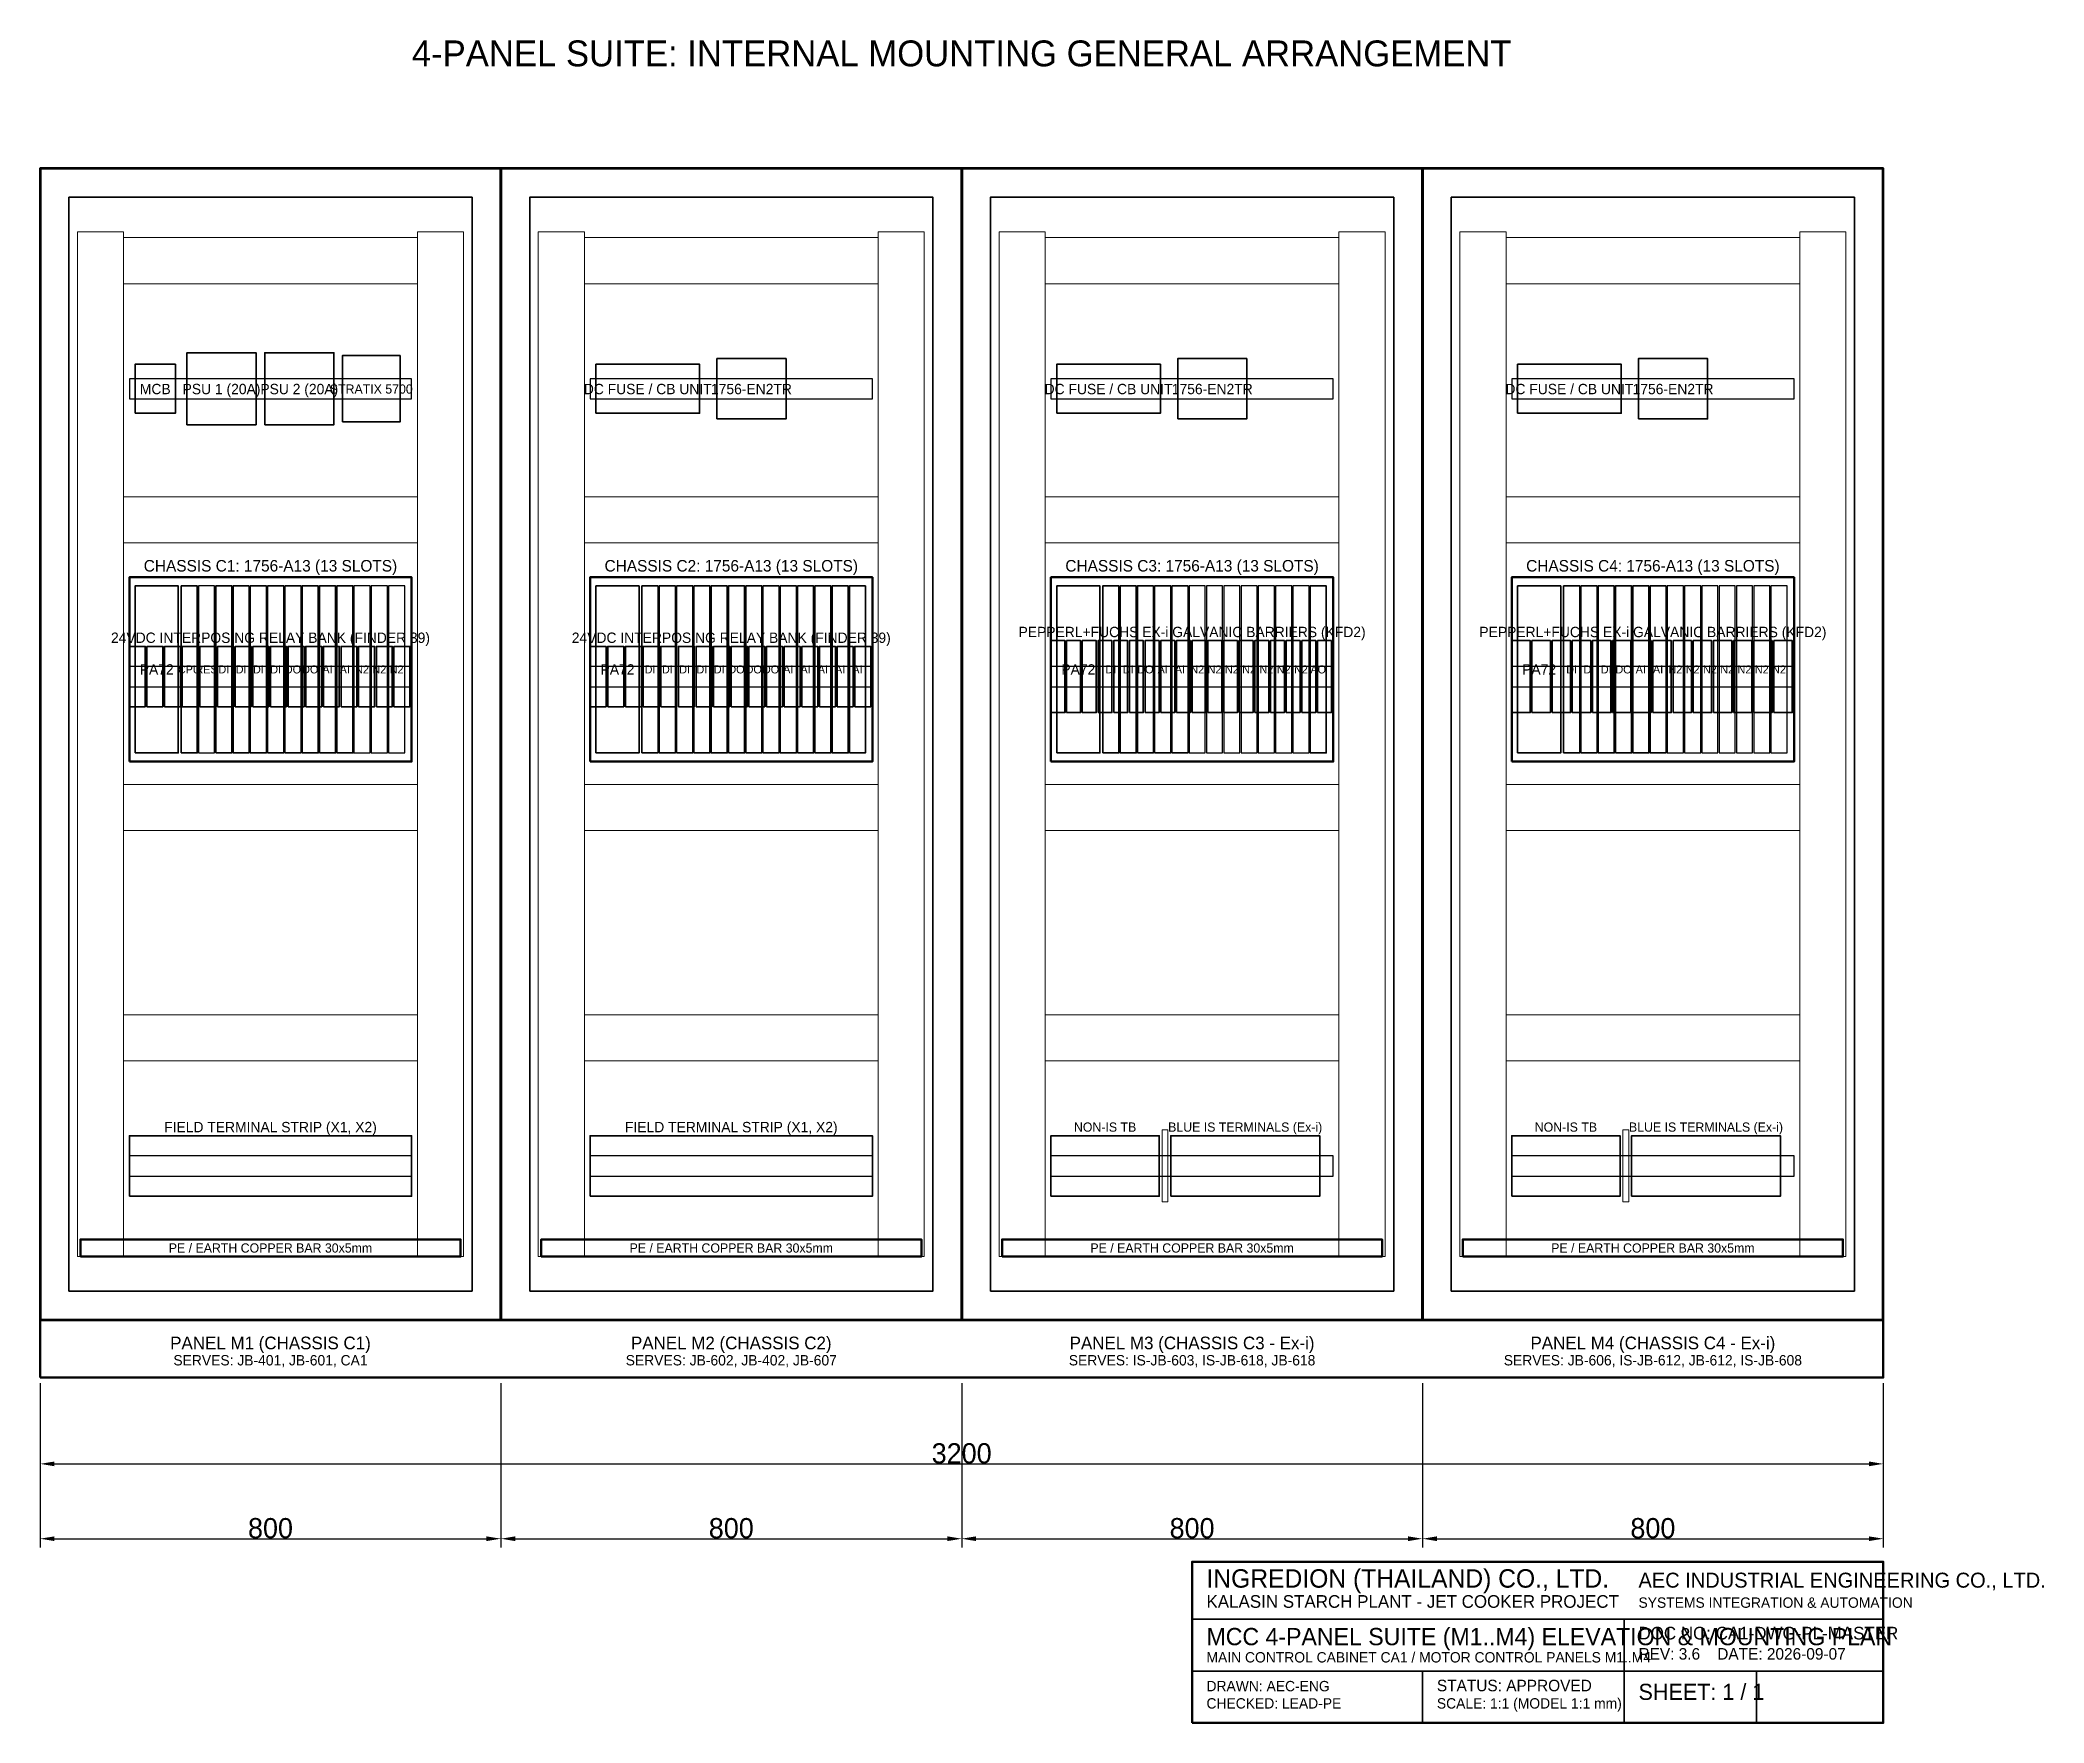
# Model space of a CAD drawing. Header units: millimetres. Extents: x 0 to 7279, y -600 to 2325.
# Drawn here: x 3800 to 7279, y -600 to 2323 of the extents above; entities that cross this region are included whole.
import ezdxf
from ezdxf.enums import TextEntityAlignment as Align

# ---------------------------------------------------------------- set-up
doc = ezdxf.new("R2010")
doc.units = ezdxf.units.MM
for name, color, linetype, lineweight in [('0_BORDER', 7, 'Continuous', 50), ('0_TITLE_BLOCK', 4, 'Continuous', 35), ('BASE_PLINTH', 9, 'Continuous', 50), ('COMM_SWITCH', 3, 'Continuous', 35), ('DIMENSIONS', 1, 'Continuous', 18), ('DIN_RAIL', 2, 'Continuous', 25), ('EARTH_BAR', 40, 'Continuous', 50), ('ENCL_OUTLINE', 7, 'Continuous', 70), ('IS_BARRIERS', 140, 'Continuous', 35), ('PLC_CHASSIS', 5, 'Continuous', 50), ('PLC_SLOT_AI', 6, 'Continuous', 35), ('PLC_SLOT_AO', 4, 'Continuous', 35), ('PLC_SLOT_CPU', 5, 'Continuous', 35), ('PLC_SLOT_DI', 3, 'Continuous', 35), ('PLC_SLOT_DO', 30, 'Continuous', 35), ('PLC_SLOT_SPARE', 8, 'Continuous', 25), ('POWER_SUPPLY', 1, 'Continuous', 35), ('RELAYS', 2, 'Continuous', 35), ('SUBPANEL_PLATE', 8, 'Continuous', 35), ('TERMINAL_IS', 140, 'Continuous', 35), ('TERMINAL_STRIP', 92, 'Continuous', 35), ('TEXT_HEADER', 4, 'Continuous', 35), ('TEXT_LABELS', 7, 'Continuous', 25), ('WIRE_DUCT', 8, 'Continuous', 18)]:
    doc.layers.add(name, color=color, linetype=linetype, lineweight=lineweight)
doc.dimstyles.new('METRIC_MM', dxfattribs={"dimtxt": 35, "dimasz": 25, "dimexe": 15, "dimexo": 10, "dimtad": 1, "dimdec": 0, "dimcen": 2.5, "dimclrd": 1, "dimclre": 1, "dimclrt": 7, "dimazin": 3, "dimtfac": 1, "dimtmove": 0, "dimatfit": 3})

msp = doc.modelspace()

# ---------------------------------------------------------------- texts
at = {"layer": 'IS_BARRIERS'}
for p in [(5800, 1295), (6600, 1295)]:
    msp.add_text('PEPPERL+FUCHS EX-i GALVANIC BARRIERS (KFD2)', height=18, dxfattribs=at).set_placement(p, align=Align.MIDDLE_CENTER)
at = {"layer": 'TERMINAL_IS'}
for p in [(5892.2, 435), (6692.2, 435)]:
    msp.add_text('BLUE IS TERMINALS (Ex-i)', height=16, dxfattribs=at).set_placement(p, align=Align.MIDDLE_CENTER)
at = {"layer": 'TEXT_HEADER'}
for s, height, p in [('4-PANEL SUITE: INTERNAL MOUNTING GENERAL ARRANGEMENT', 45, (5400, 2300)), ('CHASSIS C1: 1756-A13 (13 SLOTS)', 20, (4200, 1410)), ('CHASSIS C2: 1756-A13 (13 SLOTS)', 20, (5000, 1410)), ('CHASSIS C3: 1756-A13 (13 SLOTS)', 20, (5800, 1410)), ('CHASSIS C4: 1756-A13 (13 SLOTS)', 20, (6600, 1410)), ('PANEL M1 (CHASSIS C1)', 22, (4200, 60)), ('PANEL M2 (CHASSIS C2)', 22, (5000, 60)), ('PANEL M3 (CHASSIS C3 - Ex-i)', 22, (5800, 60)), ('PANEL M4 (CHASSIS C4 - Ex-i)', 22, (6600, 60))]:
    msp.add_text(s, height=height, dxfattribs=at).set_placement(p, align=Align.MIDDLE_CENTER)
for s, height, p in [('INGREDION (THAILAND) CO., LTD.', 32, (5825, -365)), ('AEC INDUSTRIAL ENGINEERING CO., LTD.', 26, (6575, -365)), ('MCC 4-PANEL SUITE (M1..M4) ELEVATION & MOUNTING PLAN', 30, (5825, -465)), ('STATUS: APPROVED', 20, (6225, -545)), ('SHEET: 1 / 1', 28, (6575, -560))]:
    msp.add_text(s, height=height, dxfattribs=at).set_placement(p)
at = {"layer": 'TEXT_LABELS'}
for s, height, p in [('MCB', 18, (4000, 1717)), ('PSU 1 (20A)', 18, (4115, 1717)), ('PSU 2 (20A)', 18, (4250, 1717)), ('STRATIX 5700', 16, (4375, 1717)), ('DC FUSE / CB UNIT', 18, (4855, 1717)), ('1756-EN2TR', 18, (5035, 1717)), ('DC FUSE / CB UNIT', 18, (5655, 1717)), ('1756-EN2TR', 18, (5835, 1717)), ('DC FUSE / CB UNIT', 18, (6455, 1717)), ('1756-EN2TR', 18, (6635, 1717)), ('24VDC INTERPOSING RELAY BANK (FINDER 39)', 18, (4200, 1285)), ('24VDC INTERPOSING RELAY BANK (FINDER 39)', 18, (5000, 1285)), ('PA72', 18, (4002.5, 1230)), ('CPU', 14, (4059, 1230)), ('RES', 14, (4089, 1230)), ('DI', 14, (4119, 1230)), ('DI', 14, (4149, 1230)), ('DI', 14, (4179, 1230)), ('DI', 14, (4209, 1230)), ('DO', 14, (4239, 1230)), ('DO', 14, (4269, 1230)), ('AI', 14, (4299, 1230)), ('AI', 14, (4329, 1230)), ('N2', 14, (4359, 1230)), ('N2', 14, (4389, 1230)), ('N2', 14, (4419, 1230)), ('PA72', 18, (4802.5, 1230)), ('DI', 14, (4859, 1230)), ('DI', 14, (4889, 1230)), ('DI', 14, (4919, 1230)), ('DI', 14, (4949, 1230)), ('DI', 14, (4979, 1230)), ('DO', 14, (5009, 1230)), ('DO', 14, (5039, 1230)), ('DO', 14, (5069, 1230)), ('AI', 14, (5099, 1230)), ('AI', 14, (5129, 1230)), ('AI', 14, (5159, 1230)), ('AI', 14, (5189, 1230)), ('AI', 14, (5219, 1230)), ('PA72', 18, (5602.5, 1230)), ('DI', 14, (5659, 1230)), ('DI', 14, (5689, 1230)), ('DO', 14, (5719, 1230)), ('AI', 14, (5749, 1230)), ('AI', 14, (5779, 1230)), ('N2', 14, (5809, 1230)), ('N2', 14, (5839, 1230)), ('N2', 14, (5869, 1230)), ('N2', 14, (5899, 1230)), ('N2', 14, (5929, 1230)), ('N2', 14, (5959, 1230)), ('N2', 14, (5989, 1230)), ('AO', 14, (6019, 1230)), ('PA72', 18, (6402.5, 1230)), ('DI', 14, (6459, 1230)), ('DI', 14, (6489, 1230)), ('DI', 14, (6519, 1230)), ('DO', 14, (6549, 1230)), ('AI', 14, (6579, 1230)), ('AI', 14, (6609, 1230)), ('N2', 14, (6639, 1230)), ('N2', 14, (6669, 1230)), ('N2', 14, (6699, 1230)), ('N2', 14, (6729, 1230)), ('N2', 14, (6759, 1230)), ('N2', 14, (6789, 1230)), ('N2', 14, (6819, 1230)), ('FIELD TERMINAL STRIP (X1, X2)', 18, (4200, 435)), ('FIELD TERMINAL STRIP (X1, X2)', 18, (5000, 435)), ('NON-IS TB', 16, (5649, 435)), ('NON-IS TB', 16, (6449, 435)), ('PE / EARTH COPPER BAR 30x5mm', 16, (4200, 225)), ('PE / EARTH COPPER BAR 30x5mm', 16, (5000, 225)), ('PE / EARTH COPPER BAR 30x5mm', 16, (5800, 225)), ('PE / EARTH COPPER BAR 30x5mm', 16, (6600, 225)), ('SERVES: JB-401, JB-601, CA1', 18, (4200, 30)), ('SERVES: JB-602, JB-402, JB-607', 18, (5000, 30)), ('SERVES: IS-JB-603, IS-JB-618, JB-618', 18, (5800, 30)), ('SERVES: JB-606, IS-JB-612, JB-612, IS-JB-608', 18, (6600, 30))]:
    msp.add_text(s, height=height, dxfattribs=at).set_placement(p, align=Align.MIDDLE_CENTER)
for s, height, p in [('KALASIN STARCH PLANT - JET COOKER PROJECT', 22, (5825, -400)), ('SYSTEMS INTEGRATION & AUTOMATION', 18, (6575, -400)), ('DOC NO: CA1-DWG-PL-MASTER', 22, (6575, -455)), ('MAIN CONTROL CABINET CA1 / MOTOR CONTROL PANELS M1..M4', 18, (5825, -495)), ('REV: 3.6    DATE: 2026-09-07', 20, (6575, -490)), ('DRAWN: AEC-ENG', 18, (5825, -545)), ('SCALE: 1:1 (MODEL 1:1 mm)', 18, (6225, -575)), ('CHECKED: LEAD-PE', 18, (5825, -575))]:
    msp.add_text(s, height=height, dxfattribs=at).set_placement(p)

# ---------------------------------------------------------------- dimensions: what is measured, and where the dimension line sits
at = {"layer": 'DIMENSIONS'}
for base, p1, p2 in [((3800, -150), (3800, 0), (7000, 0)), ((3800, -280), (3800, 0), (4600, 0)), ((4600, -280), (4600, 0), (5400, 0)), ((5400, -280), (5400, 0), (6200, 0)), ((6200, -280), (6200, 0), (7000, 0))]:
    msp.add_linear_dim(base=base, p1=p1, p2=p2, dimstyle='METRIC_MM', dxfattribs=at).render()

# ---------------------------------------------------------------- linework, layer by layer
at = {"layer": '0_BORDER'}
msp.add_lwpolyline([(5800, -600), (7000, -600), (7000, -320), (5800, -320)], close=True, dxfattribs=at)
at = {"layer": '0_TITLE_BLOCK'}
for p, q in [((5800, -420), (7000, -420)), ((6550, -600), (6550, -420)), ((5800, -510), (7000, -510)), ((6200, -600), (6200, -510)), ((6780, -600), (6780, -510))]:
    msp.add_line(p, q, dxfattribs=at)
at = {"layer": 'BASE_PLINTH'}
msp.add_lwpolyline([(3800, 0), (7000, 0), (7000, 100), (3800, 100)], close=True, dxfattribs=at)
at = {"layer": 'COMM_SWITCH'}
for points in [[(4325, 1660), (4425, 1660), (4425, 1775), (4325, 1775)], [(4975, 1665), (5095, 1665), (5095, 1770), (4975, 1770)], [(5775, 1665), (5895, 1665), (5895, 1770), (5775, 1770)], [(6575, 1665), (6695, 1665), (6695, 1770), (6575, 1770)]]:
    msp.add_lwpolyline(points, close=True, dxfattribs=at)
at = {"layer": 'DIMENSIONS'}
for points in [[(5748, 305), (5758, 305), (5758, 430), (5748, 430)], [(6548, 305), (6558, 305), (6558, 430), (6548, 430)]]:
    msp.add_lwpolyline(points, close=True, dxfattribs=at)
at = {"layer": 'DIN_RAIL'}
for points in [[(3955, 1700), (4445, 1700), (4445, 1735), (3955, 1735)], [(4755, 1700), (5245, 1700), (5245, 1735), (4755, 1735)], [(5555, 1700), (6045, 1700), (6045, 1735), (5555, 1735)], [(6355, 1700), (6845, 1700), (6845, 1735), (6355, 1735)], [(3955, 1200), (4445, 1200), (4445, 1235), (3955, 1235)], [(4755, 1200), (5245, 1200), (5245, 1235), (4755, 1235)], [(5555, 1200), (6045, 1200), (6045, 1235), (5555, 1235)], [(6355, 1200), (6845, 1200), (6845, 1235), (6355, 1235)], [(3955, 350), (4445, 350), (4445, 385), (3955, 385)], [(4755, 350), (5245, 350), (5245, 385), (4755, 385)], [(5555, 350), (6045, 350), (6045, 385), (5555, 385)], [(6355, 350), (6845, 350), (6845, 385), (6355, 385)]]:
    msp.add_lwpolyline(points, close=True, dxfattribs=at)
at = {"layer": 'EARTH_BAR'}
for points in [[(3870, 210), (4530, 210), (4530, 240), (3870, 240)], [(4670, 210), (5330, 210), (5330, 240), (4670, 240)], [(5470, 210), (6130, 210), (6130, 240), (5470, 240)], [(6270, 210), (6930, 210), (6930, 240), (6270, 240)]]:
    msp.add_lwpolyline(points, close=True, dxfattribs=at)
at = {"layer": 'ENCL_OUTLINE'}
for points in [[(3800, 100), (4600, 100), (4600, 2100), (3800, 2100)], [(4600, 100), (5400, 100), (5400, 2100), (4600, 2100)], [(5400, 100), (6200, 100), (6200, 2100), (5400, 2100)], [(6200, 100), (7000, 100), (7000, 2100), (6200, 2100)]]:
    msp.add_lwpolyline(points, close=True, dxfattribs=at)
at = {"layer": 'IS_BARRIERS'}
for points in [[(5555, 1155), (5579.2, 1155), (5579.2, 1280), (5555, 1280)], [(5582.2, 1155), (5606.4, 1155), (5606.4, 1280), (5582.2, 1280)], [(5609.4, 1155), (5633.7, 1155), (5633.7, 1280), (5609.4, 1280)], [(5636.7, 1155), (5660.9, 1155), (5660.9, 1280), (5636.7, 1280)], [(5663.9, 1155), (5688.1, 1155), (5688.1, 1280), (5663.9, 1280)], [(5691.1, 1155), (5715.3, 1155), (5715.3, 1280), (5691.1, 1280)], [(5718.3, 1155), (5742.6, 1155), (5742.6, 1280), (5718.3, 1280)], [(5745.6, 1155), (5769.8, 1155), (5769.8, 1280), (5745.6, 1280)], [(5772.8, 1155), (5797, 1155), (5797, 1280), (5772.8, 1280)], [(5800, 1155), (5824.2, 1155), (5824.2, 1280), (5800, 1280)], [(5827.2, 1155), (5851.4, 1155), (5851.4, 1280), (5827.2, 1280)], [(5854.4, 1155), (5878.7, 1155), (5878.7, 1280), (5854.4, 1280)], [(5881.7, 1155), (5905.9, 1155), (5905.9, 1280), (5881.7, 1280)], [(5908.9, 1155), (5933.1, 1155), (5933.1, 1280), (5908.9, 1280)], [(5936.1, 1155), (5960.3, 1155), (5960.3, 1280), (5936.1, 1280)], [(5963.3, 1155), (5987.6, 1155), (5987.6, 1280), (5963.3, 1280)], [(5990.6, 1155), (6014.8, 1155), (6014.8, 1280), (5990.6, 1280)], [(6017.8, 1155), (6042, 1155), (6042, 1280), (6017.8, 1280)], [(6355, 1155), (6387, 1155), (6387, 1280), (6355, 1280)], [(6390, 1155), (6422, 1155), (6422, 1280), (6390, 1280)], [(6425, 1155), (6457, 1155), (6457, 1280), (6425, 1280)], [(6460, 1155), (6492, 1155), (6492, 1280), (6460, 1280)], [(6495, 1155), (6527, 1155), (6527, 1280), (6495, 1280)], [(6530, 1155), (6562, 1155), (6562, 1280), (6530, 1280)], [(6565, 1155), (6597, 1155), (6597, 1280), (6565, 1280)], [(6600, 1155), (6632, 1155), (6632, 1280), (6600, 1280)], [(6635, 1155), (6667, 1155), (6667, 1280), (6635, 1280)], [(6670, 1155), (6702, 1155), (6702, 1280), (6670, 1280)], [(6705, 1155), (6737, 1155), (6737, 1280), (6705, 1280)], [(6740, 1155), (6772, 1155), (6772, 1280), (6740, 1280)], [(6775, 1155), (6807, 1155), (6807, 1280), (6775, 1280)], [(6810, 1155), (6842, 1155), (6842, 1280), (6810, 1280)]]:
    msp.add_lwpolyline(points, close=True, dxfattribs=at)
at = {"layer": 'PLC_CHASSIS'}
for points in [[(3955, 1070), (4445, 1070), (4445, 1390), (3955, 1390)], [(4755, 1070), (5245, 1070), (5245, 1390), (4755, 1390)], [(5555, 1070), (6045, 1070), (6045, 1390), (5555, 1390)], [(6355, 1070), (6845, 1070), (6845, 1390), (6355, 1390)]]:
    msp.add_lwpolyline(points, close=True, dxfattribs=at)
at = {"layer": 'PLC_SLOT_AI'}
for points in [[(4285, 1085), (4313, 1085), (4313, 1375), (4285, 1375)], [(4315, 1085), (4343, 1085), (4343, 1375), (4315, 1375)], [(5085, 1085), (5113, 1085), (5113, 1375), (5085, 1375)], [(5115, 1085), (5143, 1085), (5143, 1375), (5115, 1375)], [(5145, 1085), (5173, 1085), (5173, 1375), (5145, 1375)], [(5175, 1085), (5203, 1085), (5203, 1375), (5175, 1375)], [(5205, 1085), (5233, 1085), (5233, 1375), (5205, 1375)], [(5735, 1085), (5763, 1085), (5763, 1375), (5735, 1375)], [(5765, 1085), (5793, 1085), (5793, 1375), (5765, 1375)], [(6565, 1085), (6593, 1085), (6593, 1375), (6565, 1375)], [(6595, 1085), (6623, 1085), (6623, 1375), (6595, 1375)]]:
    msp.add_lwpolyline(points, close=True, dxfattribs=at)
at = {"layer": 'PLC_SLOT_AO'}
msp.add_lwpolyline([(6005, 1085), (6033, 1085), (6033, 1375), (6005, 1375)], close=True, dxfattribs=at)
at = {"layer": 'PLC_SLOT_CPU'}
msp.add_lwpolyline([(4045, 1085), (4073, 1085), (4073, 1375), (4045, 1375)], close=True, dxfattribs=at)
at = {"layer": 'PLC_SLOT_DI'}
for points in [[(4105, 1085), (4133, 1085), (4133, 1375), (4105, 1375)], [(4135, 1085), (4163, 1085), (4163, 1375), (4135, 1375)], [(4165, 1085), (4193, 1085), (4193, 1375), (4165, 1375)], [(4195, 1085), (4223, 1085), (4223, 1375), (4195, 1375)], [(4845, 1085), (4873, 1085), (4873, 1375), (4845, 1375)], [(4875, 1085), (4903, 1085), (4903, 1375), (4875, 1375)], [(4905, 1085), (4933, 1085), (4933, 1375), (4905, 1375)], [(4935, 1085), (4963, 1085), (4963, 1375), (4935, 1375)], [(4965, 1085), (4993, 1085), (4993, 1375), (4965, 1375)], [(5645, 1085), (5673, 1085), (5673, 1375), (5645, 1375)], [(5675, 1085), (5703, 1085), (5703, 1375), (5675, 1375)], [(6445, 1085), (6473, 1085), (6473, 1375), (6445, 1375)], [(6475, 1085), (6503, 1085), (6503, 1375), (6475, 1375)], [(6505, 1085), (6533, 1085), (6533, 1375), (6505, 1375)]]:
    msp.add_lwpolyline(points, close=True, dxfattribs=at)
at = {"layer": 'PLC_SLOT_DO'}
for points in [[(4225, 1085), (4253, 1085), (4253, 1375), (4225, 1375)], [(4255, 1085), (4283, 1085), (4283, 1375), (4255, 1375)], [(4995, 1085), (5023, 1085), (5023, 1375), (4995, 1375)], [(5025, 1085), (5053, 1085), (5053, 1375), (5025, 1375)], [(5055, 1085), (5083, 1085), (5083, 1375), (5055, 1375)], [(5705, 1085), (5733, 1085), (5733, 1375), (5705, 1375)], [(6535, 1085), (6563, 1085), (6563, 1375), (6535, 1375)]]:
    msp.add_lwpolyline(points, close=True, dxfattribs=at)
at = {"layer": 'PLC_SLOT_SPARE'}
for points in [[(4075, 1085), (4103, 1085), (4103, 1375), (4075, 1375)], [(4345, 1085), (4373, 1085), (4373, 1375), (4345, 1375)], [(4375, 1085), (4403, 1085), (4403, 1375), (4375, 1375)], [(4405, 1085), (4433, 1085), (4433, 1375), (4405, 1375)], [(5795, 1085), (5823, 1085), (5823, 1375), (5795, 1375)], [(5825, 1085), (5853, 1085), (5853, 1375), (5825, 1375)], [(5855, 1085), (5883, 1085), (5883, 1375), (5855, 1375)], [(5885, 1085), (5913, 1085), (5913, 1375), (5885, 1375)], [(5915, 1085), (5943, 1085), (5943, 1375), (5915, 1375)], [(5945, 1085), (5973, 1085), (5973, 1375), (5945, 1375)], [(5975, 1085), (6003, 1085), (6003, 1375), (5975, 1375)], [(6625, 1085), (6653, 1085), (6653, 1375), (6625, 1375)], [(6655, 1085), (6683, 1085), (6683, 1375), (6655, 1375)], [(6685, 1085), (6713, 1085), (6713, 1375), (6685, 1375)], [(6715, 1085), (6743, 1085), (6743, 1375), (6715, 1375)], [(6745, 1085), (6773, 1085), (6773, 1375), (6745, 1375)], [(6775, 1085), (6803, 1085), (6803, 1375), (6775, 1375)], [(6805, 1085), (6833, 1085), (6833, 1375), (6805, 1375)]]:
    msp.add_lwpolyline(points, close=True, dxfattribs=at)
at = {"layer": 'POWER_SUPPLY'}
for points in [[(4055, 1655), (4175, 1655), (4175, 1780), (4055, 1780)], [(4190, 1655), (4310, 1655), (4310, 1780), (4190, 1780)], [(3965, 1675), (4035, 1675), (4035, 1760), (3965, 1760)], [(4765, 1675), (4945, 1675), (4945, 1760), (4765, 1760)], [(5565, 1675), (5745, 1675), (5745, 1760), (5565, 1760)], [(6365, 1675), (6545, 1675), (6545, 1760), (6365, 1760)], [(3965, 1085), (4040, 1085), (4040, 1375), (3965, 1375)], [(4765, 1085), (4840, 1085), (4840, 1375), (4765, 1375)], [(5565, 1085), (5640, 1085), (5640, 1375), (5565, 1375)], [(6365, 1085), (6440, 1085), (6440, 1375), (6365, 1375)]]:
    msp.add_lwpolyline(points, close=True, dxfattribs=at)
at = {"layer": 'RELAYS'}
for points in [[(3955, 1165), (3982.6, 1165), (3982.6, 1270), (3955, 1270)], [(3985.6, 1165), (4013.2, 1165), (4013.2, 1270), (3985.6, 1270)], [(4016.2, 1165), (4043.9, 1165), (4043.9, 1270), (4016.2, 1270)], [(4046.9, 1165), (4074.5, 1165), (4074.5, 1270), (4046.9, 1270)], [(4077.5, 1165), (4105.1, 1165), (4105.1, 1270), (4077.5, 1270)], [(4108.1, 1165), (4135.8, 1165), (4135.8, 1270), (4108.1, 1270)], [(4138.8, 1165), (4166.4, 1165), (4166.4, 1270), (4138.8, 1270)], [(4169.4, 1165), (4197, 1165), (4197, 1270), (4169.4, 1270)], [(4200, 1165), (4227.6, 1165), (4227.6, 1270), (4200, 1270)], [(4230.6, 1165), (4258.2, 1165), (4258.2, 1270), (4230.6, 1270)], [(4261.2, 1165), (4288.9, 1165), (4288.9, 1270), (4261.2, 1270)], [(4291.9, 1165), (4319.5, 1165), (4319.5, 1270), (4291.9, 1270)], [(4322.5, 1165), (4350.1, 1165), (4350.1, 1270), (4322.5, 1270)], [(4353.1, 1165), (4380.8, 1165), (4380.8, 1270), (4353.1, 1270)], [(4383.8, 1165), (4411.4, 1165), (4411.4, 1270), (4383.8, 1270)], [(4414.4, 1165), (4442, 1165), (4442, 1270), (4414.4, 1270)], [(4755, 1165), (4782.6, 1165), (4782.6, 1270), (4755, 1270)], [(4785.6, 1165), (4813.2, 1165), (4813.2, 1270), (4785.6, 1270)], [(4816.2, 1165), (4843.9, 1165), (4843.9, 1270), (4816.2, 1270)], [(4846.9, 1165), (4874.5, 1165), (4874.5, 1270), (4846.9, 1270)], [(4877.5, 1165), (4905.1, 1165), (4905.1, 1270), (4877.5, 1270)], [(4908.1, 1165), (4935.8, 1165), (4935.8, 1270), (4908.1, 1270)], [(4938.8, 1165), (4966.4, 1165), (4966.4, 1270), (4938.8, 1270)], [(4969.4, 1165), (4997, 1165), (4997, 1270), (4969.4, 1270)], [(5000, 1165), (5027.6, 1165), (5027.6, 1270), (5000, 1270)], [(5030.6, 1165), (5058.2, 1165), (5058.2, 1270), (5030.6, 1270)], [(5061.2, 1165), (5088.9, 1165), (5088.9, 1270), (5061.2, 1270)], [(5091.9, 1165), (5119.5, 1165), (5119.5, 1270), (5091.9, 1270)], [(5122.5, 1165), (5150.1, 1165), (5150.1, 1270), (5122.5, 1270)], [(5153.1, 1165), (5180.8, 1165), (5180.8, 1270), (5153.1, 1270)], [(5183.8, 1165), (5211.4, 1165), (5211.4, 1270), (5183.8, 1270)], [(5214.4, 1165), (5242, 1165), (5242, 1270), (5214.4, 1270)]]:
    msp.add_lwpolyline(points, close=True, dxfattribs=at)
at = {"layer": 'SUBPANEL_PLATE'}
for points in [[(3850, 150), (4550, 150), (4550, 2050), (3850, 2050)], [(4650, 150), (5350, 150), (5350, 2050), (4650, 2050)], [(5450, 150), (6150, 150), (6150, 2050), (5450, 2050)], [(6250, 150), (6950, 150), (6950, 2050), (6250, 2050)]]:
    msp.add_lwpolyline(points, close=True, dxfattribs=at)
at = {"layer": 'TERMINAL_IS'}
for points in [[(5763, 315), (6021.5, 315), (6021.5, 420), (5763, 420)], [(6563, 315), (6821.5, 315), (6821.5, 420), (6563, 420)]]:
    msp.add_lwpolyline(points, close=True, dxfattribs=at)
at = {"layer": 'TERMINAL_STRIP'}
for points in [[(3955, 315), (4445, 315), (4445, 420), (3955, 420)], [(4755, 315), (5245, 315), (5245, 420), (4755, 420)], [(5555, 315), (5743, 315), (5743, 420), (5555, 420)], [(6355, 315), (6543, 315), (6543, 420), (6355, 420)]]:
    msp.add_lwpolyline(points, close=True, dxfattribs=at)
at = {"layer": 'WIRE_DUCT'}
for points in [[(3865, 210), (3945, 210), (3945, 1990), (3865, 1990)], [(4455, 210), (4535, 210), (4535, 1990), (4455, 1990)], [(4665, 210), (4745, 210), (4745, 1990), (4665, 1990)], [(5255, 210), (5335, 210), (5335, 1990), (5255, 1990)], [(5465, 210), (5545, 210), (5545, 1990), (5465, 1990)], [(6055, 210), (6135, 210), (6135, 1990), (6055, 1990)], [(6265, 210), (6345, 210), (6345, 1990), (6265, 1990)], [(6855, 210), (6935, 210), (6935, 1990), (6855, 1990)], [(3945, 1900), (4455, 1900), (4455, 1980), (3945, 1980)], [(4745, 1900), (5255, 1900), (5255, 1980), (4745, 1980)], [(5545, 1900), (6055, 1900), (6055, 1980), (5545, 1980)], [(6345, 1900), (6855, 1900), (6855, 1980), (6345, 1980)], [(3945, 1450), (4455, 1450), (4455, 1530), (3945, 1530)], [(4745, 1450), (5255, 1450), (5255, 1530), (4745, 1530)], [(5545, 1450), (6055, 1450), (6055, 1530), (5545, 1530)], [(6345, 1450), (6855, 1450), (6855, 1530), (6345, 1530)], [(3945, 950), (4455, 950), (4455, 1030), (3945, 1030)], [(4745, 950), (5255, 950), (5255, 1030), (4745, 1030)], [(5545, 950), (6055, 950), (6055, 1030), (5545, 1030)], [(6345, 950), (6855, 950), (6855, 1030), (6345, 1030)], [(3945, 550), (4455, 550), (4455, 630), (3945, 630)], [(4745, 550), (5255, 550), (5255, 630), (4745, 630)], [(5545, 550), (6055, 550), (6055, 630), (5545, 630)], [(6345, 550), (6855, 550), (6855, 630), (6345, 630)]]:
    msp.add_lwpolyline(points, close=True, dxfattribs=at)

msp.set_redraw_order([(e.dxf.handle, doc.entitydb.next_handle()) for e in msp.query("TEXT MTEXT ATTDEF DIMENSION ARC_DIMENSION")])  # texts and dimensions are drawn at this point

doc.saveas('drawing.dxf')
